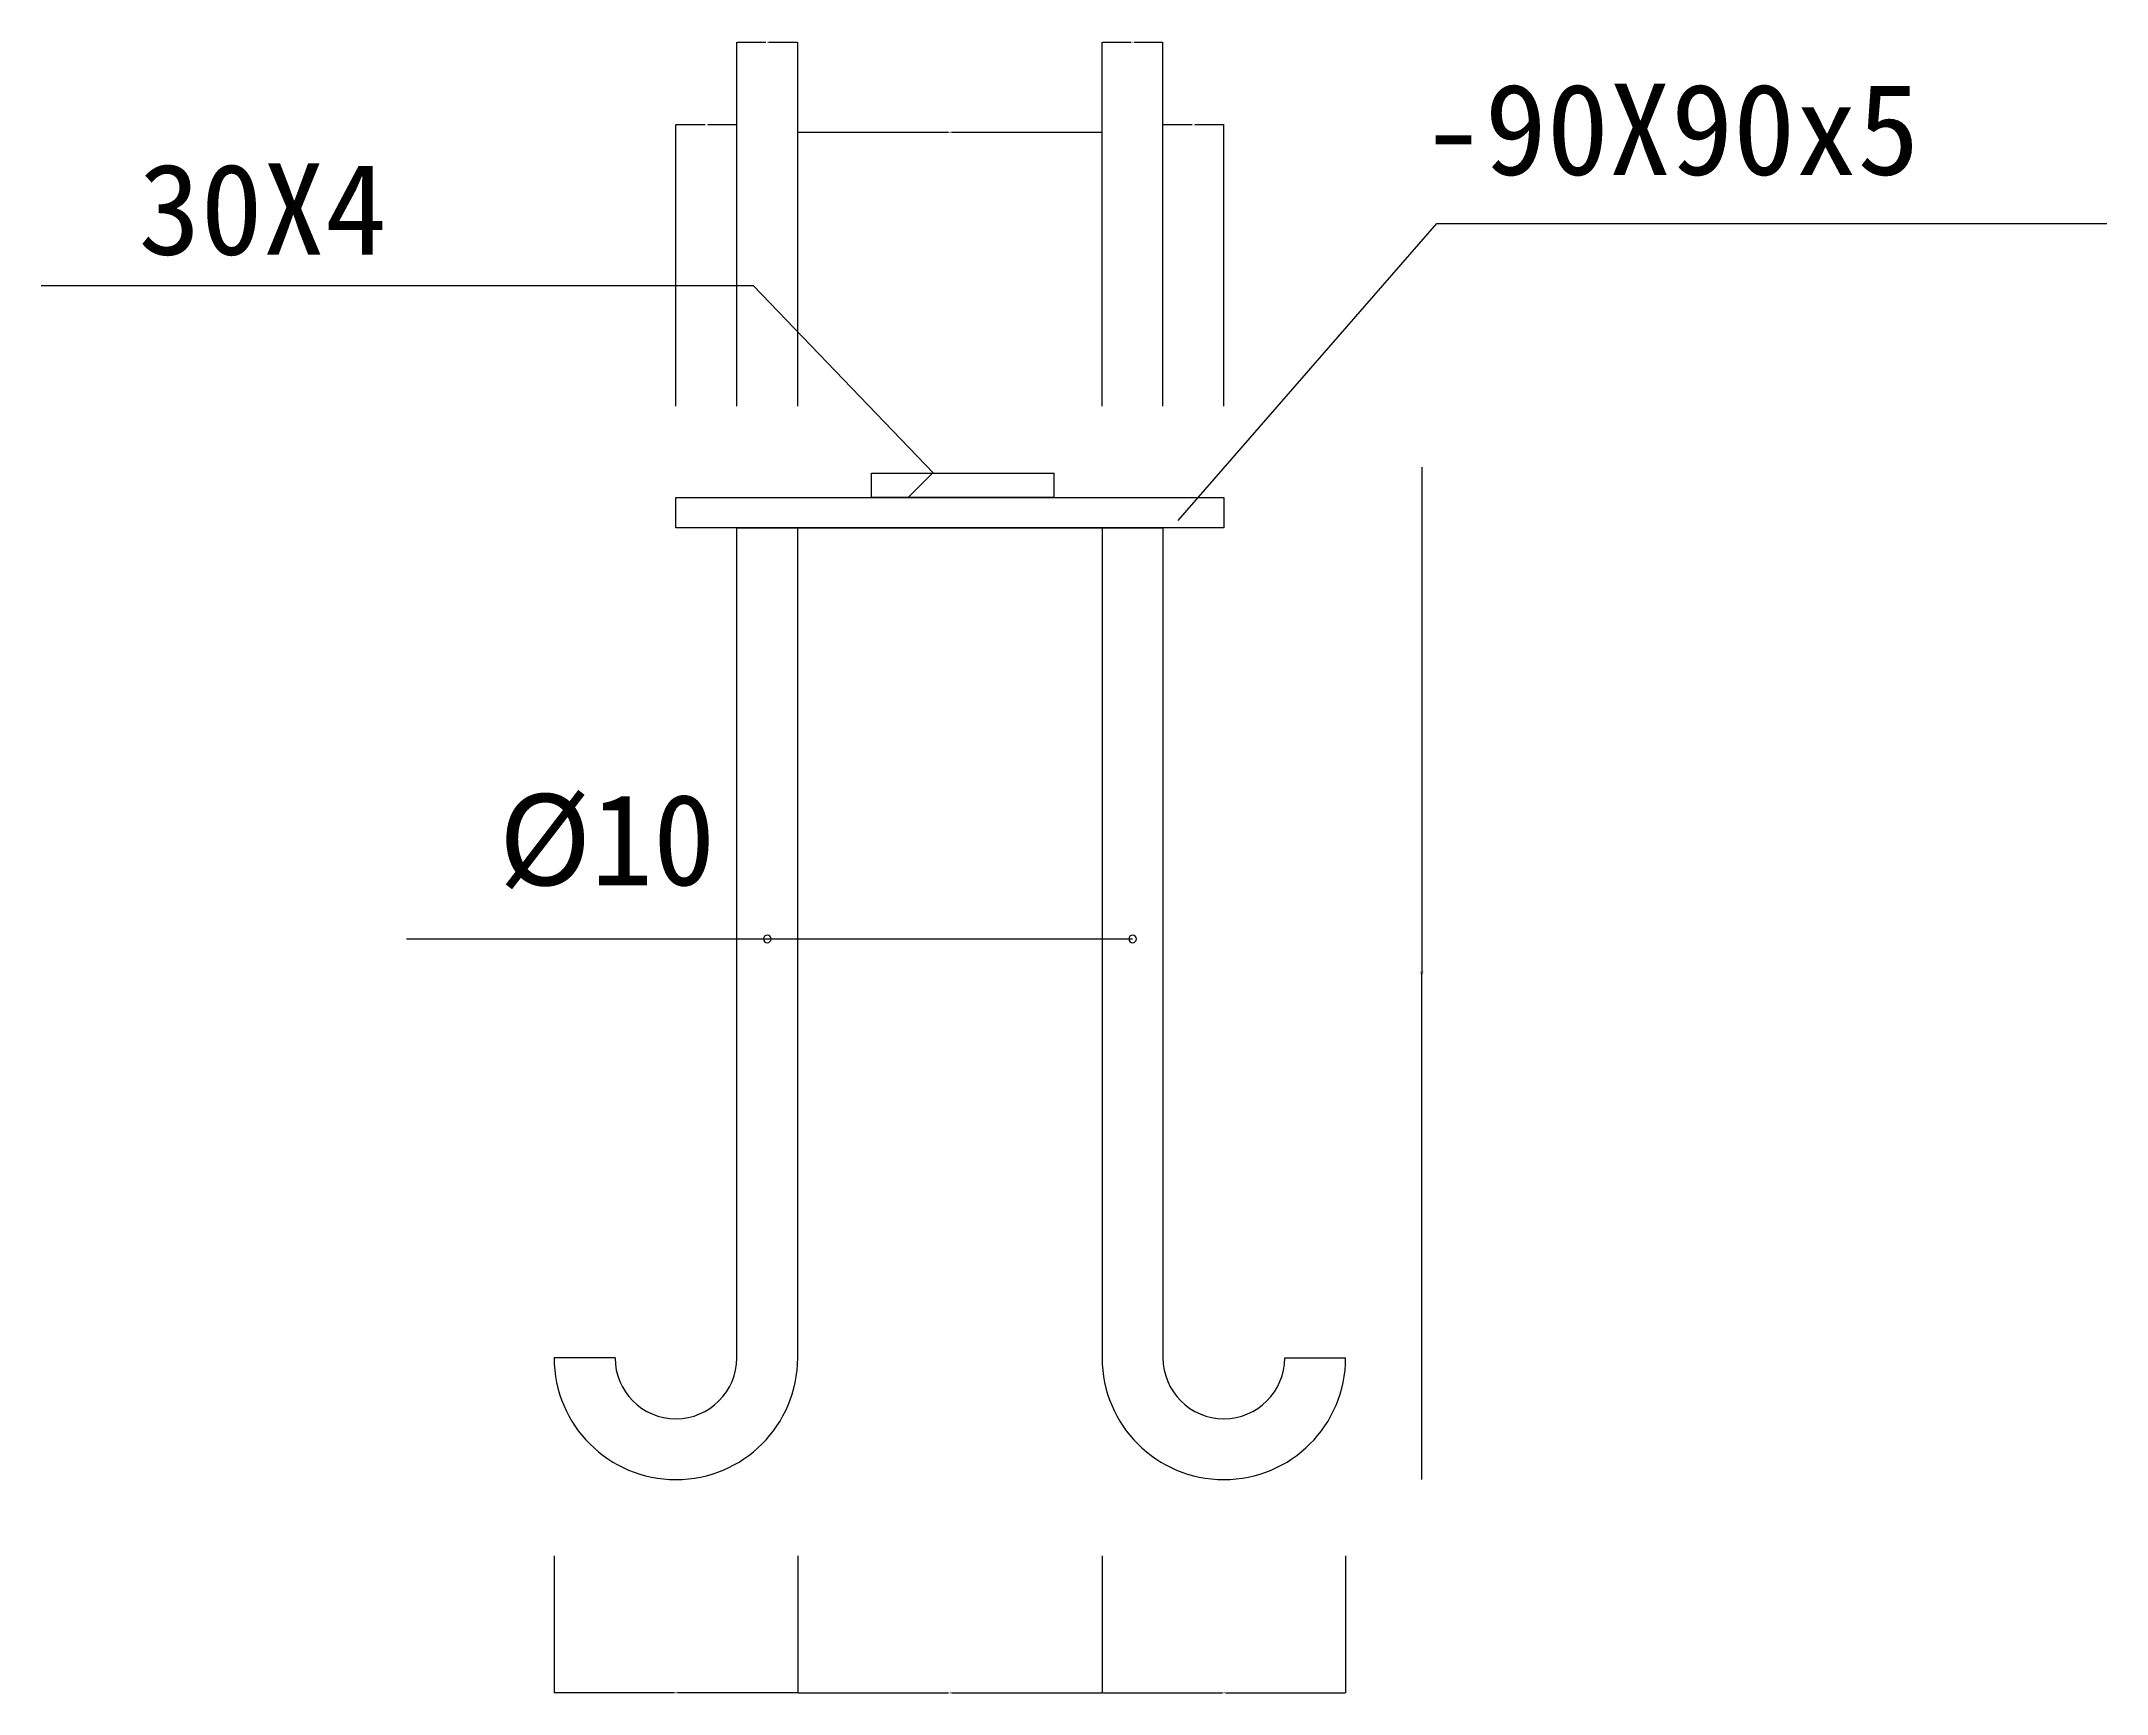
# Model space of a CAD drawing. Header units: metres. Extents: x -274867 to 0, y -9169 to 0.
# Drawn here: x -260470 to -259113, y -6545 to -5459 of the extents above; entities that cross this region are included whole.
import ezdxf

# ---------------------------------------------------------------- set-up
doc = ezdxf.new("R2010")
doc.units = ezdxf.units.M
for name, color, linetype in [('DIM', 3, 'Continuous'), ('MC', 4, 'Continuous'), ('WALL', 7, 'Continuous')]:
    doc.layers.add(name, color=color, linetype=linetype)
doc.dimstyles.get("Standard").update_dxf_attribs({"dimtxt": 2.5, "dimasz": 2.5, "dimexe": 1.25, "dimexo": 0.625, "dimtad": 1, "dimcen": 2.5, "dimazin": 3, "dimtfac": 1, "dimtmove": 0, "dimatfit": 3})

# ---------------------------------------------------------------- blocks, each defined once
blk = doc.blocks.new('*D102')
for p, q in [((-259563.08, -5739.22), (-259563.08, -6071.87)), ((-259563.33, -6071.87), (-259563.58, -6071.87)), ((-259563.08, -6404.52), (-259563.08, -6071.87)), ((-259563.08, -6071.87), (-259563.08, -6071.87)), ((-259562.83, -6071.87), (-259562.58, -6071.87))]:
    blk.add_line(p, q)
at = {"layer": 'Defpoints'}
for p in [(-259563.08, -5739.22), (-259563.08, -6071.87), (-259563.08, -6404.52)]:
    blk.add_point(p, dxfattribs=at)
at = {"layer": 'DIM', "insert": (-259563.08, -6070.745), "char_height": 1, "attachment_point": 5}
blk.add_mtext('150', dxfattribs=at)
blk = doc.blocks.new('*D103')
for p, q in [((-260133.08, -6454.52), (-260133.08, -6544.52)), ((-259973.08, -6454.52), (-259973.08, -6544.52)), ((-260054.08, -6544.52), (-260133.33, -6544.52)), ((-259972.83, -6544.52), (-260052.08, -6544.52))]:
    blk.add_line(p, q)
at = {"layer": 'Defpoints'}
for p in [(-260133.08, -6454.52), (-259973.08, -6454.52), (-259973.08, -6544.52)]:
    blk.add_point(p, dxfattribs=at)
at = {"layer": 'DIM', "insert": (-260053.08, -6544.52), "char_height": 1, "attachment_point": 5}
blk.add_mtext('40', dxfattribs=at)
blk = doc.blocks.new('*D104')
for p, q in [((-259773.08, -6454.52), (-259773.08, -6544.52)), ((-259613.08, -6454.52), (-259613.08, -6544.52)), ((-259772.83, -6544.52), (-259694.08, -6544.52)), ((-259692.08, -6544.52), (-259613.33, -6544.52))]:
    blk.add_line(p, q)
at = {"layer": 'Defpoints'}
for p in [(-259773.08, -6454.52), (-259613.08, -6454.52), (-259773.08, -6544.52)]:
    blk.add_point(p, dxfattribs=at)
at = {"layer": 'DIM', "insert": (-259693.08, -6544.52), "char_height": 1, "attachment_point": 5}
blk.add_mtext('40', dxfattribs=at)
blk = doc.blocks.new('*D105')
for p, q in [((-259973.08, -6454.52), (-259973.08, -6544.52)), ((-259773.08, -6454.52), (-259773.08, -6544.52)), ((-259972.83, -6544.52), (-259874.08, -6544.52)), ((-259872.08, -6544.52), (-259773.33, -6544.52))]:
    blk.add_line(p, q)
at = {"layer": 'Defpoints'}
for p in [(-259973.08, -6454.52), (-259773.08, -6454.52), (-259973.08, -6544.52)]:
    blk.add_point(p, dxfattribs=at)
at = {"layer": 'DIM', "insert": (-259873.08, -6544.52), "char_height": 1, "attachment_point": 5}
blk.add_mtext('50', dxfattribs=at)
blk = doc.blocks.new('*D106')
for p, q in [((-259733.08, -5699.22), (-259733.08, -5514.22)), ((-259732.83, -5514.22), (-259714.08, -5514.22)), ((-259712.08, -5514.22), (-259693.33, -5514.22)), ((-259693.08, -5699.22), (-259693.08, -5514.22))]:
    blk.add_line(p, q)
at = {"layer": 'Defpoints'}
for p in [(-259733.08, -5514.22), (-259733.08, -5699.22), (-259693.08, -5699.22)]:
    blk.add_point(p, dxfattribs=at)
at = {"layer": 'DIM', "insert": (-259713.08, -5514.22), "char_height": 1, "attachment_point": 5}
blk.add_mtext('10', dxfattribs=at)
blk = doc.blocks.new('*D107')
for p, q in [((-259773.08, -5699.22), (-259773.08, -5460.11)), ((-259772.83, -5460.11), (-259754.08, -5460.11)), ((-259752.08, -5460.11), (-259733.33, -5460.11)), ((-259733.08, -5699.22), (-259733.08, -5460.11))]:
    blk.add_line(p, q)
at = {"layer": 'Defpoints'}
for p in [(-259773.08, -5460.11), (-259773.08, -5699.22), (-259733.08, -5699.22)]:
    blk.add_point(p, dxfattribs=at)
at = {"layer": 'DIM', "insert": (-259753.08, -5460.11), "char_height": 1, "attachment_point": 5}
blk.add_mtext('10', dxfattribs=at)
blk = doc.blocks.new('*D108')
for p, q in [((-259973.08, -5699.22), (-259973.08, -5519.22)), ((-259972.83, -5519.22), (-259874.08, -5519.22)), ((-259872.08, -5519.22), (-259773.33, -5519.22)), ((-259773.08, -5699.22), (-259773.08, -5519.22))]:
    blk.add_line(p, q)
at = {"layer": 'Defpoints'}
for p in [(-259973.08, -5519.22), (-259973.08, -5699.22), (-259773.08, -5699.22)]:
    blk.add_point(p, dxfattribs=at)
at = {"layer": 'DIM', "insert": (-259873.08, -5519.22), "char_height": 1, "attachment_point": 5}
blk.add_mtext('50', dxfattribs=at)
blk = doc.blocks.new('*D109')
for p, q in [((-260013.08, -5699.22), (-260013.08, -5460.11)), ((-260012.83, -5460.11), (-259994.08, -5460.11)), ((-259992.08, -5460.11), (-259973.33, -5460.11)), ((-259973.08, -5699.22), (-259973.08, -5460.11))]:
    blk.add_line(p, q)
at = {"layer": 'Defpoints'}
for p in [(-260013.08, -5460.11), (-260013.08, -5699.22), (-259973.08, -5699.22)]:
    blk.add_point(p, dxfattribs=at)
at = {"layer": 'DIM', "insert": (-259993.08, -5460.11), "char_height": 1, "attachment_point": 5}
blk.add_mtext('10', dxfattribs=at)
blk = doc.blocks.new('*D110')
for p, q in [((-260053.08, -5699.22), (-260053.08, -5514.22)), ((-260052.83, -5514.22), (-260034.08, -5514.22)), ((-260032.08, -5514.22), (-260013.33, -5514.22)), ((-260013.08, -5699.22), (-260013.08, -5514.22))]:
    blk.add_line(p, q)
at = {"layer": 'Defpoints'}
for p in [(-260053.08, -5514.22), (-260053.08, -5699.22), (-260013.08, -5699.22)]:
    blk.add_point(p, dxfattribs=at)
at = {"layer": 'DIM', "insert": (-260033.08, -5514.22), "char_height": 1, "attachment_point": 5}
blk.add_mtext('10', dxfattribs=at)

msp = doc.modelspace()

# ---------------------------------------------------------------- hatches: boundary and pattern name
at = {"layer": 'MC'}
h = msp.add_hatch(dxfattribs=at)
h.set_pattern_fill('ANSI32', scale=100)
h.paths.add_polyline_path([(-259924.66, -5743.22), (-259924.66, -5759.22), (-259804.66, -5759.22), (-259804.66, -5743.22)])

# ---------------------------------------------------------------- linework, layer by layer
for p, q in [((-260002.02, -5620.1), (-260470, -5620.1)), ((-259883.9, -5743.22), (-260002.02, -5620.1)), ((-259924.66, -5759.22), (-259924.66, -5743.22)), ((-259924.66, -5743.22), (-259804.66, -5743.22)), ((-259804.66, -5759.22), (-259804.66, -5743.22)), ((-259804.66, -5759.22), (-259924.66, -5759.22)), ((-260093.08, -6324.52), (-260133.08, -6324.52)), ((-259653.08, -6324.52), (-259613.08, -6324.52))]:
    msp.add_line(p, q, dxfattribs=at)
for points in [[(-259723.08, -5774.22), (-259553.08, -5579.22), (-259113.08, -5579.22)], [(-260013.08, -6324.52), (-260013.08, -5779.22), (-259733.08, -5779.22), (-259733.08, -6324.52)], [(-259973.08, -6324.52), (-259973.08, -5779.22)], [(-259773.08, -5779.22), (-259773.08, -6324.52)], [(-260230.15, -6049.22), (-259753.08, -6049.22)]]:
    msp.add_lwpolyline(points, dxfattribs=at)
for points in [[(-259995.6, -6049.22, 1), (-259990.55, -6049.22, 1)], [(-259755.6, -6049.22, 1), (-259750.55, -6049.22, 1)]]:
    msp.add_lwpolyline(points, format="xyb", close=True, dxfattribs=at)
for centre, radius in [((-260053.08, -6324.52), 80), ((-260053.08, -6324.52), 40), ((-259693.08, -6324.52), 80), ((-259693.08, -6324.52), 40)]:
    msp.add_arc(centre, radius, 180, 0, dxfattribs=at)
at = {"layer": 'WALL'}
msp.add_lwpolyline([(-260053.08, -5759.22), (-259693.08, -5759.22), (-259693.08, -5779.22), (-260053.08, -5779.22)], close=True, dxfattribs=at)

# ---------------------------------------------------------------- texts
at = {"layer": 'DIM'}
for s, p in [('-90X90x5', (-259562.58, -5547.21)), ('30X4', (-260406.18, -5599.69)), ('%%C10', (-260169.46, -6013.94))]:
    msp.add_text(s, height=60, dxfattribs=at).set_placement(p)

# ---------------------------------------------------------------- dimensions: what is measured, and where the dimension line sits
for base, p1, p2, text, picture, middle in [((-260013.08, -5460.11), (-260013.08, -5699.22), (-259973.08, -5699.22), '10', '*D109', (-259993.08, -5460.11)), ((-259773.08, -5460.11), (-259773.08, -5699.22), (-259733.08, -5699.22), '10', '*D107', (-259753.08, -5460.11)), ((-260053.08, -5514.22), (-260053.08, -5699.22), (-260013.08, -5699.22), '10', '*D110', (-260033.08, -5514.22)), ((-259973.08, -5519.22), (-259973.08, -5699.22), (-259773.08, -5699.22), '50', '*D108', (-259873.08, -5519.22)), ((-259733.08, -5514.22), (-259733.08, -5699.22), (-259693.08, -5699.22), '10', '*D106', (-259713.08, -5514.22)), ((-259563.08, -6071.87), (-259563.08, -6404.52), (-259563.08, -5739.22), '150', '*D102', (-259563.08, -6070.745)), ((-259973.08, -6544.52), (-259973.08, -6454.52), (-260133.08, -6454.52), '40', '*D103', (-260053.08, -6544.52)), ((-259973.08, -6544.52), (-259973.08, -6454.52), (-259773.08, -6454.52), '50', '*D105', (-259873.08, -6544.52)), ((-259773.08, -6544.52), (-259773.08, -6454.52), (-259613.08, -6454.52), '40', '*D104', (-259693.08, -6544.52))]:
    dim = msp.add_linear_dim(base=base, p1=p1, p2=p2, text=text, dimstyle='Standard', dxfattribs=at)
    dim.commit()
    dim.dimension.update_dxf_attribs({"geometry": picture, "text_midpoint": middle})

doc.saveas('drawing.dxf')
